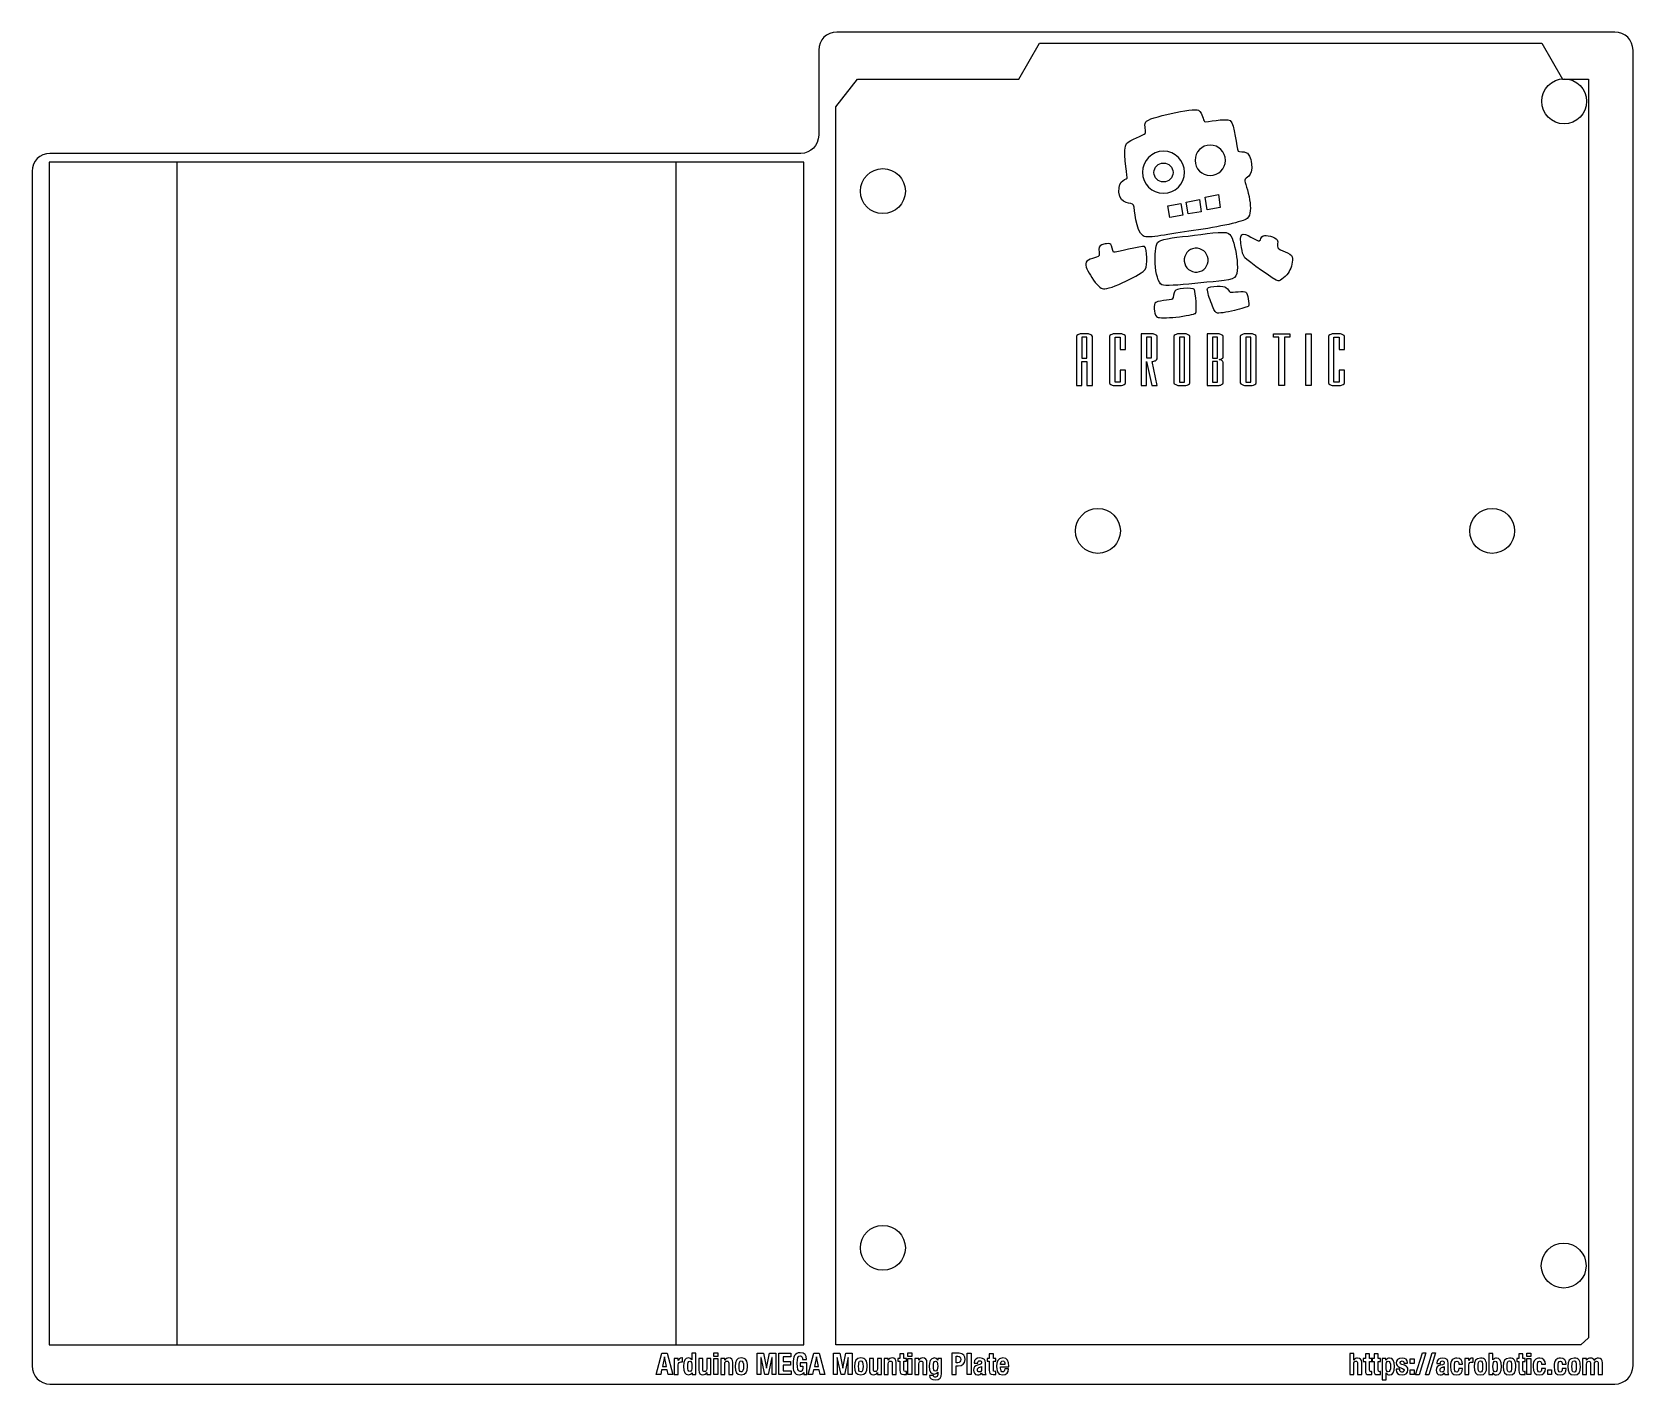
# Model space of a CAD drawing. Extents: x -11 to 104, y -30 to 67.
import ezdxf

# ---------------------------------------------------------------- set-up
doc = ezdxf.new("R2010")
doc.units = 0
doc.layers.add('LAYER_1', color=7, linetype='CONTINUOUS')

# ---------------------------------------------------------------- blocks, each defined once
blk = doc.blocks.new('BLOCK_2')
at = {"layer": 'LAYER_1', "color": 7}
for points in [[(88.68, -27.43), (88.92, -27.43), (88.44, -29), (88.2, -29), (88.68, -27.43)], [(89.38, -27.43), (89.62, -27.43), (89.14, -29), (88.9, -29), (89.38, -27.43)], [(87.81, -27.86), (88.09, -27.86), (88.09, -28.19), (87.81, -28.19), (87.81, -27.86)], [(96.14, -27.44), (96.43, -27.44), (96.43, -27.69), (96.14, -27.69), (96.14, -27.44)], [(96.14, -27.83), (96.43, -27.83), (96.43, -28.97), (96.14, -28.97), (96.14, -27.83)], [(87.81, -28.64), (88.09, -28.64), (88.09, -28.97), (87.81, -28.97), (87.81, -28.64)], [(97.91, -28.64), (97.91, -28.97), (97.63, -28.97), (97.63, -28.64), (97.91, -28.64)]]:
    blk.add_lwpolyline(points, dxfattribs=at)
for points, knots in [([(83.49, -27.46), (83.49, -27.46), (83.78, -27.46), (83.78, -27.46), (83.78, -27.46), (83.78, -27.94), (83.78, -27.94), (83.78, -27.94), (83.78, -27.94), (83.78, -27.94), (83.84, -27.84), (83.94, -27.8), (84.06, -27.8), (84.24, -27.8), (84.35, -27.9), (84.35, -28.12), (84.35, -28.12), (84.35, -28.97), (84.35, -28.97), (84.35, -28.97), (84.06, -28.97), (84.06, -28.97), (84.06, -28.97), (84.06, -28.18), (84.06, -28.18), (84.06, -28.06), (84.02, -28.02), (83.93, -28.02), (83.83, -28.02), (83.78, -28.09), (83.78, -28.21), (83.78, -28.21), (83.78, -28.97), (83.78, -28.97), (83.78, -28.97), (83.49, -28.97), (83.49, -28.97), (83.49, -28.97), (83.49, -27.46), (83.49, -27.46)], [0, 0, 0, 0, 1, 1, 1, 2, 2, 2, 3, 3, 3, 4, 4, 4, 5, 5, 5, 6, 6, 6, 7, 7, 7, 8, 8, 8, 9, 9, 9, 10, 10, 10, 11, 11, 11, 12, 12, 12, 13, 13, 13, 13]), ([(84.61, -27.5), (84.61, -27.5), (84.9, -27.5), (84.9, -27.5), (84.9, -27.5), (84.9, -27.83), (84.9, -27.83), (84.9, -27.83), (85.07, -27.83), (85.07, -27.83), (85.07, -27.83), (85.07, -28.03), (85.07, -28.03), (85.07, -28.03), (84.9, -28.03), (84.9, -28.03), (84.9, -28.03), (84.9, -28.64), (84.9, -28.64), (84.9, -28.73), (84.92, -28.77), (85, -28.77), (85.03, -28.77), (85.05, -28.76), (85.07, -28.76), (85.07, -28.76), (85.07, -28.97), (85.07, -28.97), (85, -28.97), (84.95, -28.98), (84.88, -28.98), (84.65, -28.98), (84.61, -28.91), (84.61, -28.68), (84.61, -28.68), (84.61, -28.03), (84.61, -28.03), (84.61, -28.03), (84.46, -28.03), (84.46, -28.03), (84.46, -28.03), (84.46, -27.83), (84.46, -27.83), (84.46, -27.83), (84.61, -27.83), (84.61, -27.83), (84.61, -27.83), (84.61, -27.5), (84.61, -27.5)], [0, 0, 0, 0, 1, 1, 1, 2, 2, 2, 3, 3, 3, 4, 4, 4, 5, 5, 5, 6, 6, 6, 7, 7, 7, 8, 8, 8, 9, 9, 9, 10, 10, 10, 11, 11, 11, 12, 12, 12, 13, 13, 13, 14, 14, 14, 15, 15, 15, 16, 16, 16, 16]), ([(85.23, -27.5), (85.23, -27.5), (85.53, -27.5), (85.53, -27.5), (85.53, -27.5), (85.53, -27.83), (85.53, -27.83), (85.53, -27.83), (85.7, -27.83), (85.7, -27.83), (85.7, -27.83), (85.7, -28.03), (85.7, -28.03), (85.7, -28.03), (85.53, -28.03), (85.53, -28.03), (85.53, -28.03), (85.53, -28.64), (85.53, -28.64), (85.53, -28.73), (85.55, -28.77), (85.63, -28.77), (85.65, -28.77), (85.68, -28.76), (85.7, -28.76), (85.7, -28.76), (85.7, -28.97), (85.7, -28.97), (85.63, -28.97), (85.57, -28.98), (85.51, -28.98), (85.28, -28.98), (85.23, -28.91), (85.23, -28.68), (85.23, -28.68), (85.23, -28.03), (85.23, -28.03), (85.23, -28.03), (85.09, -28.03), (85.09, -28.03), (85.09, -28.03), (85.09, -27.83), (85.09, -27.83), (85.09, -27.83), (85.23, -27.83), (85.23, -27.83), (85.23, -27.83), (85.23, -27.5), (85.23, -27.5)], [0, 0, 0, 0, 1, 1, 1, 2, 2, 2, 3, 3, 3, 4, 4, 4, 5, 5, 5, 6, 6, 6, 7, 7, 7, 8, 8, 8, 9, 9, 9, 10, 10, 10, 11, 11, 11, 12, 12, 12, 13, 13, 13, 14, 14, 14, 15, 15, 15, 16, 16, 16, 16]), ([(85.8, -27.83), (85.8, -27.83), (86.08, -27.83), (86.08, -27.83), (86.08, -27.83), (86.08, -27.95), (86.08, -27.95), (86.08, -27.95), (86.08, -27.95), (86.08, -27.95), (86.15, -27.84), (86.22, -27.8), (86.34, -27.8), (86.58, -27.8), (86.69, -27.97), (86.69, -28.4), (86.69, -28.82), (86.58, -29), (86.34, -29), (86.23, -29), (86.16, -28.95), (86.09, -28.86), (86.09, -28.86), (86.09, -28.86), (86.09, -28.86), (86.09, -28.86), (86.09, -29.34), (86.09, -29.34), (86.09, -29.34), (85.8, -29.34), (85.8, -29.34), (85.8, -29.34), (85.8, -27.83), (85.8, -27.83)], [0, 0, 0, 0, 1, 1, 1, 2, 2, 2, 3, 3, 3, 4, 4, 4, 5, 5, 5, 6, 6, 6, 7, 7, 7, 8, 8, 8, 9, 9, 9, 10, 10, 10, 11, 11, 11, 11]), ([(86.24, -28.77), (86.37, -28.77), (86.4, -28.64), (86.4, -28.4), (86.4, -28.15), (86.37, -28.02), (86.24, -28.02), (86.12, -28.02), (86.09, -28.15), (86.09, -28.4), (86.09, -28.64), (86.12, -28.77), (86.24, -28.77)], [0, 0, 0, 0, 1, 1, 1, 2, 2, 2, 3, 3, 3, 4, 4, 4, 4]), ([(87.07, -28.59), (87.07, -28.59), (87.07, -28.63), (87.07, -28.63), (87.07, -28.73), (87.12, -28.8), (87.22, -28.8), (87.31, -28.8), (87.37, -28.75), (87.37, -28.66), (87.37, -28.59), (87.32, -28.56), (87.26, -28.53), (87.26, -28.53), (87.06, -28.46), (87.06, -28.46), (86.9, -28.4), (86.82, -28.3), (86.82, -28.14), (86.82, -27.95), (86.94, -27.8), (87.23, -27.8), (87.5, -27.8), (87.62, -27.92), (87.62, -28.12), (87.62, -28.12), (87.62, -28.17), (87.62, -28.17), (87.62, -28.17), (87.36, -28.17), (87.36, -28.17), (87.36, -28.05), (87.33, -28), (87.23, -28), (87.16, -28), (87.1, -28.04), (87.1, -28.12), (87.1, -28.18), (87.12, -28.22), (87.22, -28.25), (87.22, -28.25), (87.4, -28.31), (87.4, -28.31), (87.58, -28.37), (87.65, -28.47), (87.65, -28.64), (87.65, -28.88), (87.47, -29), (87.23, -29), (86.9, -29), (86.81, -28.85), (86.81, -28.63), (86.81, -28.63), (86.81, -28.59), (86.81, -28.59), (86.81, -28.59), (87.07, -28.59), (87.07, -28.59)], [0, 0, 0, 0, 1, 1, 1, 2, 2, 2, 3, 3, 3, 4, 4, 4, 5, 5, 5, 6, 6, 6, 7, 7, 7, 8, 8, 8, 9, 9, 9, 10, 10, 10, 11, 11, 11, 12, 12, 12, 13, 13, 13, 14, 14, 14, 15, 15, 15, 16, 16, 16, 17, 17, 17, 18, 18, 18, 19, 19, 19, 19]), ([(89.71, -28.18), (89.71, -28.18), (89.71, -28.15), (89.71, -28.15), (89.71, -27.89), (89.89, -27.8), (90.11, -27.8), (90.45, -27.8), (90.52, -27.94), (90.52, -28.15), (90.52, -28.15), (90.52, -28.75), (90.52, -28.75), (90.52, -28.85), (90.53, -28.9), (90.56, -28.97), (90.56, -28.97), (90.28, -28.97), (90.28, -28.97), (90.26, -28.93), (90.25, -28.89), (90.24, -28.85), (90.24, -28.85), (90.24, -28.85), (90.24, -28.85), (90.17, -28.97), (90.09, -29), (89.95, -29), (89.74, -29), (89.67, -28.82), (89.67, -28.67), (89.67, -28.45), (89.76, -28.37), (89.96, -28.31), (89.96, -28.31), (90.12, -28.27), (90.12, -28.27), (90.21, -28.25), (90.24, -28.21), (90.24, -28.14), (90.24, -28.05), (90.2, -28), (90.11, -28), (90.01, -28), (89.97, -28.05), (89.97, -28.15), (89.97, -28.15), (89.97, -28.18), (89.97, -28.18), (89.97, -28.18), (89.71, -28.18), (89.71, -28.18)], [0, 0, 0, 0, 1, 1, 1, 2, 2, 2, 3, 3, 3, 4, 4, 4, 5, 5, 5, 6, 6, 6, 7, 7, 7, 8, 8, 8, 9, 9, 9, 10, 10, 10, 11, 11, 11, 12, 12, 12, 13, 13, 13, 14, 14, 14, 15, 15, 15, 16, 16, 16, 17, 17, 17, 17]), ([(90.24, -28.4), (90.2, -28.43), (90.15, -28.45), (90.12, -28.45), (90, -28.48), (89.95, -28.54), (89.95, -28.64), (89.95, -28.72), (89.98, -28.8), (90.06, -28.8), (90.14, -28.8), (90.24, -28.75), (90.24, -28.62), (90.24, -28.62), (90.24, -28.4), (90.24, -28.4)], [0, 0, 0, 0, 1, 1, 1, 2, 2, 2, 3, 3, 3, 4, 4, 4, 5, 5, 5, 5]), ([(91.28, -28.24), (91.28, -28.13), (91.25, -28.01), (91.14, -28.01), (91, -28.01), (90.98, -28.14), (90.98, -28.4), (90.98, -28.68), (91, -28.8), (91.13, -28.8), (91.23, -28.8), (91.28, -28.72), (91.28, -28.53), (91.28, -28.53), (91.55, -28.53), (91.55, -28.53), (91.55, -28.83), (91.43, -29), (91.12, -29), (90.83, -29), (90.69, -28.85), (90.69, -28.4), (90.69, -27.93), (90.88, -27.8), (91.15, -27.8), (91.42, -27.8), (91.55, -27.97), (91.55, -28.24), (91.55, -28.24), (91.28, -28.24), (91.28, -28.24)], [0, 0, 0, 0, 1, 1, 1, 2, 2, 2, 3, 3, 3, 4, 4, 4, 5, 5, 5, 6, 6, 6, 7, 7, 7, 8, 8, 8, 9, 9, 9, 10, 10, 10, 10]), ([(91.71, -27.83), (91.71, -27.83), (91.99, -27.83), (91.99, -27.83), (91.99, -27.83), (91.99, -27.98), (91.99, -27.98), (91.99, -27.98), (91.99, -27.98), (91.99, -27.98), (92.05, -27.87), (92.13, -27.8), (92.25, -27.8), (92.27, -27.8), (92.29, -27.8), (92.31, -27.8), (92.31, -27.8), (92.31, -28.08), (92.31, -28.08), (92.27, -28.08), (92.25, -28.08), (92.22, -28.08), (92.11, -28.08), (92, -28.13), (92, -28.28), (92, -28.28), (92, -28.97), (92, -28.97), (92, -28.97), (91.71, -28.97), (91.71, -28.97), (91.71, -28.97), (91.71, -27.83), (91.71, -27.83)], [0, 0, 0, 0, 1, 1, 1, 2, 2, 2, 3, 3, 3, 4, 4, 4, 5, 5, 5, 6, 6, 6, 7, 7, 7, 8, 8, 8, 9, 9, 9, 10, 10, 10, 11, 11, 11, 11]), ([(92.82, -27.8), (93.17, -27.79), (93.27, -28), (93.27, -28.4), (93.27, -28.79), (93.16, -29), (92.82, -29), (92.47, -29), (92.37, -28.79), (92.37, -28.4), (92.37, -28.01), (92.49, -27.8), (92.82, -27.8)], [0, 0, 0, 0, 1, 1, 1, 2, 2, 2, 3, 3, 3, 4, 4, 4, 4]), ([(92.82, -28.8), (92.94, -28.8), (92.98, -28.68), (92.98, -28.4), (92.98, -28.11), (92.94, -28), (92.82, -28), (92.68, -28), (92.67, -28.16), (92.67, -28.4), (92.67, -28.63), (92.68, -28.8), (92.82, -28.8)], [0, 0, 0, 0, 1, 1, 1, 2, 2, 2, 3, 3, 3, 4, 4, 4, 4]), ([(93.43, -27.46), (93.43, -27.46), (93.72, -27.46), (93.72, -27.46), (93.72, -27.46), (93.72, -27.93), (93.72, -27.93), (93.72, -27.93), (93.72, -27.93), (93.72, -27.93), (93.79, -27.84), (93.86, -27.8), (93.97, -27.8), (94.21, -27.8), (94.32, -27.97), (94.32, -28.4), (94.32, -28.82), (94.21, -29), (93.97, -29), (93.85, -29), (93.78, -28.95), (93.71, -28.85), (93.71, -28.85), (93.71, -28.85), (93.71, -28.85), (93.71, -28.85), (93.71, -28.97), (93.71, -28.97), (93.71, -28.97), (93.43, -28.97), (93.43, -28.97), (93.43, -28.97), (93.43, -27.46), (93.43, -27.46)], [0, 0, 0, 0, 1, 1, 1, 2, 2, 2, 3, 3, 3, 4, 4, 4, 5, 5, 5, 6, 6, 6, 7, 7, 7, 8, 8, 8, 9, 9, 9, 10, 10, 10, 11, 11, 11, 11]), ([(93.87, -28.77), (94, -28.77), (94.03, -28.64), (94.03, -28.4), (94.03, -28.15), (94, -28.02), (93.87, -28.02), (93.75, -28.02), (93.72, -28.15), (93.72, -28.4), (93.72, -28.64), (93.75, -28.77), (93.87, -28.77)], [0, 0, 0, 0, 1, 1, 1, 2, 2, 2, 3, 3, 3, 4, 4, 4, 4]), ([(94.9, -27.8), (95.25, -27.79), (95.35, -28), (95.35, -28.4), (95.35, -28.79), (95.23, -29), (94.9, -29), (94.55, -29), (94.45, -28.79), (94.45, -28.4), (94.45, -28.01), (94.57, -27.8), (94.9, -27.8)], [0, 0, 0, 0, 1, 1, 1, 2, 2, 2, 3, 3, 3, 4, 4, 4, 4]), ([(94.9, -28.8), (95.02, -28.8), (95.05, -28.68), (95.05, -28.4), (95.05, -28.11), (95.02, -28), (94.9, -28), (94.75, -28), (94.74, -28.16), (94.74, -28.4), (94.74, -28.63), (94.75, -28.8), (94.9, -28.8)], [0, 0, 0, 0, 1, 1, 1, 2, 2, 2, 3, 3, 3, 4, 4, 4, 4]), ([(95.57, -27.5), (95.57, -27.5), (95.86, -27.5), (95.86, -27.5), (95.86, -27.5), (95.86, -27.83), (95.86, -27.83), (95.86, -27.83), (96.03, -27.83), (96.03, -27.83), (96.03, -27.83), (96.03, -28.03), (96.03, -28.03), (96.03, -28.03), (95.86, -28.03), (95.86, -28.03), (95.86, -28.03), (95.86, -28.64), (95.86, -28.64), (95.86, -28.73), (95.88, -28.77), (95.96, -28.77), (95.99, -28.77), (96.01, -28.76), (96.03, -28.76), (96.03, -28.76), (96.03, -28.97), (96.03, -28.97), (95.96, -28.97), (95.9, -28.98), (95.84, -28.98), (95.61, -28.98), (95.57, -28.91), (95.57, -28.68), (95.57, -28.68), (95.57, -28.03), (95.57, -28.03), (95.57, -28.03), (95.42, -28.03), (95.42, -28.03), (95.42, -28.03), (95.42, -27.83), (95.42, -27.83), (95.42, -27.83), (95.57, -27.83), (95.57, -27.83), (95.57, -27.83), (95.57, -27.5), (95.57, -27.5)], [0, 0, 0, 0, 1, 1, 1, 2, 2, 2, 3, 3, 3, 4, 4, 4, 5, 5, 5, 6, 6, 6, 7, 7, 7, 8, 8, 8, 9, 9, 9, 10, 10, 10, 11, 11, 11, 12, 12, 12, 13, 13, 13, 14, 14, 14, 15, 15, 15, 16, 16, 16, 16]), ([(97.19, -28.24), (97.19, -28.13), (97.16, -28.01), (97.05, -28.01), (96.91, -28.01), (96.89, -28.14), (96.89, -28.4), (96.89, -28.68), (96.91, -28.8), (97.04, -28.8), (97.14, -28.8), (97.19, -28.72), (97.19, -28.53), (97.19, -28.53), (97.46, -28.53), (97.46, -28.53), (97.46, -28.83), (97.34, -29), (97.03, -29), (96.74, -29), (96.59, -28.85), (96.59, -28.4), (96.59, -27.93), (96.79, -27.8), (97.06, -27.8), (97.33, -27.8), (97.46, -27.97), (97.46, -28.24), (97.46, -28.24), (97.19, -28.24), (97.19, -28.24)], [0, 0, 0, 0, 1, 1, 1, 2, 2, 2, 3, 3, 3, 4, 4, 4, 5, 5, 5, 6, 6, 6, 7, 7, 7, 8, 8, 8, 9, 9, 9, 10, 10, 10, 10]), ([(98.67, -28.24), (98.67, -28.13), (98.65, -28.01), (98.54, -28.01), (98.4, -28.01), (98.38, -28.14), (98.38, -28.4), (98.38, -28.68), (98.4, -28.8), (98.53, -28.8), (98.63, -28.8), (98.67, -28.72), (98.67, -28.53), (98.67, -28.53), (98.95, -28.53), (98.95, -28.53), (98.95, -28.83), (98.83, -29), (98.52, -29), (98.23, -29), (98.08, -28.85), (98.08, -28.4), (98.08, -27.93), (98.27, -27.8), (98.54, -27.8), (98.81, -27.8), (98.95, -27.97), (98.95, -28.24), (98.95, -28.24), (98.67, -28.24), (98.67, -28.24)], [0, 0, 0, 0, 1, 1, 1, 2, 2, 2, 3, 3, 3, 4, 4, 4, 5, 5, 5, 6, 6, 6, 7, 7, 7, 8, 8, 8, 9, 9, 9, 10, 10, 10, 10]), ([(99.52, -27.8), (99.86, -27.79), (99.96, -28), (99.96, -28.4), (99.96, -28.79), (99.85, -29), (99.52, -29), (99.17, -29), (99.07, -28.79), (99.07, -28.4), (99.07, -28.01), (99.18, -27.8), (99.52, -27.8)], [0, 0, 0, 0, 1, 1, 1, 2, 2, 2, 3, 3, 3, 4, 4, 4, 4]), ([(99.52, -28.8), (99.63, -28.8), (99.67, -28.68), (99.67, -28.4), (99.67, -28.11), (99.63, -28), (99.52, -28), (99.37, -28), (99.36, -28.16), (99.36, -28.4), (99.36, -28.63), (99.37, -28.8), (99.52, -28.8)], [0, 0, 0, 0, 1, 1, 1, 2, 2, 2, 3, 3, 3, 4, 4, 4, 4]), ([(100.12, -27.83), (100.12, -27.83), (100.4, -27.83), (100.4, -27.83), (100.4, -27.83), (100.4, -27.94), (100.4, -27.94), (100.4, -27.94), (100.4, -27.94), (100.4, -27.94), (100.48, -27.84), (100.57, -27.8), (100.69, -27.8), (100.83, -27.8), (100.92, -27.86), (100.95, -27.98), (100.95, -27.98), (100.96, -27.98), (100.96, -27.98), (101, -27.86), (101.11, -27.8), (101.25, -27.8), (101.44, -27.8), (101.53, -27.92), (101.53, -28.14), (101.53, -28.14), (101.53, -28.97), (101.53, -28.97), (101.53, -28.97), (101.24, -28.97), (101.24, -28.97), (101.24, -28.97), (101.24, -28.17), (101.24, -28.17), (101.24, -28.08), (101.21, -28.02), (101.12, -28.02), (101.03, -28.02), (100.97, -28.08), (100.97, -28.22), (100.97, -28.22), (100.97, -28.97), (100.97, -28.97), (100.97, -28.97), (100.68, -28.97), (100.68, -28.97), (100.68, -28.97), (100.68, -28.17), (100.68, -28.17), (100.68, -28.08), (100.65, -28.02), (100.57, -28.02), (100.47, -28.02), (100.41, -28.08), (100.41, -28.22), (100.41, -28.22), (100.41, -28.97), (100.41, -28.97), (100.41, -28.97), (100.12, -28.97), (100.12, -28.97), (100.12, -28.97), (100.12, -27.83), (100.12, -27.83)], [0, 0, 0, 0, 1, 1, 1, 2, 2, 2, 3, 3, 3, 4, 4, 4, 5, 5, 5, 6, 6, 6, 7, 7, 7, 8, 8, 8, 9, 9, 9, 10, 10, 10, 11, 11, 11, 12, 12, 12, 13, 13, 13, 14, 14, 14, 15, 15, 15, 16, 16, 16, 17, 17, 17, 18, 18, 18, 19, 19, 19, 20, 20, 20, 21, 21, 21, 21])]:
    blk.add_open_spline(points, degree=3, knots=knots, dxfattribs=at)
blk = doc.blocks.new('BLOCK_4')
at = {"layer": 'LAYER_1', "color": 7}
for points in [[(71.97, 53.89), (71.82, 54.72), (72.76, 54.91), (72.88, 54.04), (71.97, 53.89)], [(73.32, 54.17), (73.18, 55.08), (74.12, 55.27), (74.25, 54.34), (73.32, 54.17)], [(70.66, 53.63), (70.51, 54.47), (71.44, 54.64), (71.58, 53.79), (70.66, 53.63)]]:
    blk.add_lwpolyline(points, dxfattribs=at)
for points, knots in [([(76, 56.3), (76.04, 56.5), (76.6, 56.5), (76.48, 57.46), (76.43, 57.95), (76.3, 58.15), (76.12, 58.26), (75.93, 58.38), (75.61, 58.29), (75.54, 58.37), (75.41, 58.53), (75.29, 60.34), (74.95, 60.55), (74.62, 60.76), (73.23, 60.4), (73.13, 60.48), (73.03, 60.57), (73, 61.09), (72.7, 61.29), (72.4, 61.49), (69.07, 60.76), (68.93, 60.46), (68.79, 60.16), (68.98, 59.79), (68.88, 59.64), (68.79, 59.5), (67.81, 59.19), (67.55, 58.91), (67.29, 58.63), (67.57, 56.71), (67.61, 56.51), (67.65, 56.3), (66.95, 56.41), (67.02, 55.45), (67.1, 54.46), (67.94, 54.78), (68.06, 54.52), (68.18, 54.26), (68.17, 52.69), (68.75, 52.32), (69.1, 52.1), (70.57, 52.46), (72.34, 52.7), (74.22, 52.97), (75.88, 53.32), (76.18, 53.57), (76.45, 53.8), (76.43, 54.33), (76.35, 54.9), (76.26, 55.55), (75.97, 56.2), (76, 56.3)], [0, 0, 0, 0, 1, 1, 1, 2, 2, 2, 3, 3, 3, 4, 4, 4, 5, 5, 5, 6, 6, 6, 7, 7, 7, 8, 8, 8, 9, 9, 9, 10, 10, 10, 11, 11, 11, 12, 12, 12, 13, 13, 13, 14, 14, 14, 15, 15, 15, 16, 16, 16, 17, 17, 17, 17]), ([(70.2, 55.36), (69.37, 55.36), (68.69, 56.03), (68.69, 56.86), (68.69, 57.69), (69.37, 58.37), (70.2, 58.37), (71.03, 58.37), (71.7, 57.69), (71.7, 56.86), (71.7, 56.03), (71.03, 55.36), (70.2, 55.36)], [0, 0, 0, 0, 1, 1, 1, 2, 2, 2, 3, 3, 3, 4, 4, 4, 4]), ([(73.53, 56.63), (72.93, 56.63), (72.45, 57.11), (72.45, 57.71), (72.45, 58.31), (72.93, 58.8), (73.53, 58.8), (74.13, 58.8), (74.62, 58.31), (74.62, 57.71), (74.62, 57.11), (74.13, 56.63), (73.53, 56.63)], [0, 0, 0, 0, 1, 1, 1, 2, 2, 2, 3, 3, 3, 4, 4, 4, 4]), ([(70.2, 57.52), (69.83, 57.52), (69.52, 57.22), (69.52, 56.85), (69.52, 56.47), (69.83, 56.17), (70.2, 56.17), (70.58, 56.17), (70.88, 56.47), (70.88, 56.85), (70.88, 57.22), (70.58, 57.52), (70.2, 57.52)], [0, 0, 0, 0, 1, 1, 1, 2, 2, 2, 3, 3, 3, 4, 4, 4, 4])]:
    blk.add_open_spline(points, degree=3, knots=knots, dxfattribs=at)
blk = doc.blocks.new('BLOCK_5')
at = {"layer": 'LAYER_1', "color": 7}
for points in [[(64.73, 43.6), (64.73, 45.08), (64.37, 45.08), (64.37, 43.6), (64.73, 43.6)], [(69.35, 43.61), (69.35, 45.08), (68.99, 45.08), (68.99, 43.61), (69.35, 43.61)], [(71.69, 41.88), (71.69, 45.08), (71.33, 45.08), (71.33, 41.88), (71.69, 41.88)], [(74.06, 43.6), (74.06, 45.08), (73.7, 45.08), (73.7, 43.6), (74.06, 43.6)], [(76.43, 41.88), (76.43, 45.08), (76.07, 45.08), (76.07, 41.88), (76.43, 41.88)], [(79.21, 45.08), (78.83, 45.08), (78.83, 41.64), (78.44, 41.64), (78.44, 45.08), (78.05, 45.08), (78.05, 45.32), (79.21, 45.32), (79.21, 45.08)], [(80.75, 41.64), (80.36, 41.64), (80.36, 45.32), (80.75, 45.32), (80.75, 41.64)], [(74.06, 41.88), (74.06, 43.36), (73.7, 43.36), (73.7, 41.88), (74.06, 41.88)]]:
    blk.add_lwpolyline(points, dxfattribs=at)
for points, knots in [([(65.12, 41.64), (65.12, 41.64), (64.73, 41.64), (64.73, 41.64), (64.73, 41.64), (64.73, 43.36), (64.73, 43.36), (64.73, 43.36), (64.37, 43.36), (64.37, 43.36), (64.37, 43.36), (64.37, 41.64), (64.37, 41.64), (64.37, 41.64), (63.98, 41.64), (63.98, 41.64), (63.98, 41.64), (63.98, 45.14), (63.98, 45.14), (63.98, 45.18), (64.01, 45.22), (64.08, 45.26), (64.15, 45.3), (64.23, 45.32), (64.3, 45.32), (64.3, 45.32), (64.8, 45.32), (64.8, 45.32), (64.86, 45.32), (64.93, 45.3), (65.01, 45.26), (65.08, 45.22), (65.12, 45.18), (65.12, 45.14), (65.12, 45.14), (65.12, 41.64), (65.12, 41.64)], [0, 0, 0, 0, 1, 1, 1, 2, 2, 2, 3, 3, 3, 4, 4, 4, 5, 5, 5, 6, 6, 6, 7, 7, 7, 8, 8, 8, 9, 9, 9, 10, 10, 10, 11, 11, 11, 12, 12, 12, 12]), ([(67.49, 41.82), (67.49, 41.79), (67.46, 41.75), (67.39, 41.7), (67.31, 41.66), (67.25, 41.64), (67.2, 41.64), (67.2, 41.64), (66.64, 41.64), (66.64, 41.64), (66.63, 41.64), (66.62, 41.65), (66.6, 41.65), (66.56, 41.65), (66.51, 41.67), (66.45, 41.71), (66.38, 41.75), (66.35, 41.79), (66.35, 41.82), (66.35, 41.82), (66.35, 45.14), (66.35, 45.14), (66.35, 45.18), (66.38, 45.22), (66.45, 45.26), (66.52, 45.3), (66.6, 45.32), (66.67, 45.32), (66.67, 45.32), (67.17, 45.32), (67.17, 45.32), (67.23, 45.32), (67.3, 45.3), (67.38, 45.26), (67.45, 45.22), (67.49, 45.18), (67.49, 45.14), (67.49, 45.14), (67.49, 44.22), (67.49, 44.22), (67.49, 44.22), (67.1, 44.22), (67.1, 44.22), (67.1, 44.22), (67.1, 45.08), (67.1, 45.08), (67.1, 45.08), (66.74, 45.08), (66.74, 45.08), (66.74, 45.08), (66.74, 41.88), (66.74, 41.88), (66.74, 41.88), (67.1, 41.88), (67.1, 41.88), (67.1, 41.88), (67.1, 42.74), (67.1, 42.74), (67.1, 42.74), (67.49, 42.74), (67.49, 42.74), (67.49, 42.74), (67.49, 41.82), (67.49, 41.82)], [0, 0, 0, 0, 1, 1, 1, 2, 2, 2, 3, 3, 3, 4, 4, 4, 5, 5, 5, 6, 6, 6, 7, 7, 7, 8, 8, 8, 9, 9, 9, 10, 10, 10, 11, 11, 11, 12, 12, 12, 13, 13, 13, 14, 14, 14, 15, 15, 15, 16, 16, 16, 17, 17, 17, 18, 18, 18, 19, 19, 19, 20, 20, 20, 21, 21, 21, 21]), ([(69.74, 43.54), (69.74, 43.49), (69.7, 43.45), (69.62, 43.41), (69.53, 43.38), (69.46, 43.36), (69.4, 43.36), (69.4, 43.36), (69.74, 41.64), (69.74, 41.64), (69.74, 41.64), (69.37, 41.64), (69.37, 41.64), (69.37, 41.64), (68.98, 43.36), (68.98, 43.36), (68.98, 43.36), (68.99, 41.64), (68.99, 41.64), (68.99, 41.64), (68.6, 41.64), (68.6, 41.64), (68.6, 41.64), (68.6, 45.32), (68.6, 45.32), (68.6, 45.32), (69.42, 45.32), (69.42, 45.32), (69.48, 45.32), (69.55, 45.3), (69.63, 45.26), (69.7, 45.22), (69.74, 45.18), (69.74, 45.14), (69.74, 45.14), (69.74, 43.54), (69.74, 43.54)], [0, 0, 0, 0, 1, 1, 1, 2, 2, 2, 3, 3, 3, 4, 4, 4, 5, 5, 5, 6, 6, 6, 7, 7, 7, 8, 8, 8, 9, 9, 9, 10, 10, 10, 11, 11, 11, 12, 12, 12, 12]), ([(72.08, 41.82), (72.08, 41.79), (72.05, 41.75), (71.98, 41.7), (71.91, 41.66), (71.84, 41.64), (71.79, 41.64), (71.79, 41.64), (71.23, 41.64), (71.23, 41.64), (71.21, 41.64), (71.15, 41.66), (71.07, 41.71), (70.98, 41.75), (70.94, 41.79), (70.94, 41.82), (70.94, 41.82), (70.94, 45.14), (70.94, 45.14), (70.94, 45.18), (70.97, 45.22), (71.04, 45.26), (71.12, 45.3), (71.19, 45.32), (71.26, 45.32), (71.26, 45.32), (71.76, 45.32), (71.76, 45.32), (71.82, 45.32), (71.89, 45.3), (71.97, 45.26), (72.05, 45.22), (72.08, 45.18), (72.08, 45.14), (72.08, 45.14), (72.08, 41.82), (72.08, 41.82)], [0, 0, 0, 0, 1, 1, 1, 2, 2, 2, 3, 3, 3, 4, 4, 4, 5, 5, 5, 6, 6, 6, 7, 7, 7, 8, 8, 8, 9, 9, 9, 10, 10, 10, 11, 11, 11, 12, 12, 12, 12]), ([(74.45, 41.82), (74.45, 41.78), (74.42, 41.74), (74.34, 41.7), (74.26, 41.66), (74.19, 41.64), (74.13, 41.64), (74.13, 41.64), (73.31, 41.64), (73.31, 41.64), (73.31, 41.64), (73.31, 45.32), (73.31, 45.32), (73.31, 45.32), (74.13, 45.32), (74.13, 45.32), (74.19, 45.32), (74.26, 45.3), (74.34, 45.26), (74.42, 45.22), (74.45, 45.18), (74.45, 45.14), (74.45, 45.14), (74.45, 43.66), (74.45, 43.66), (74.45, 43.62), (74.42, 43.58), (74.34, 43.54), (74.26, 43.5), (74.21, 43.48), (74.17, 43.49), (74.21, 43.47), (74.26, 43.46), (74.33, 43.44), (74.34, 43.43), (74.37, 43.41), (74.4, 43.37), (74.44, 43.33), (74.45, 43.31), (74.45, 43.3), (74.45, 43.3), (74.45, 41.82), (74.45, 41.82)], [0, 0, 0, 0, 1, 1, 1, 2, 2, 2, 3, 3, 3, 4, 4, 4, 5, 5, 5, 6, 6, 6, 7, 7, 7, 8, 8, 8, 9, 9, 9, 10, 10, 10, 11, 11, 11, 12, 12, 12, 13, 13, 13, 14, 14, 14, 14]), ([(76.82, 41.82), (76.82, 41.79), (76.79, 41.75), (76.72, 41.7), (76.65, 41.66), (76.58, 41.64), (76.53, 41.64), (76.53, 41.64), (75.97, 41.64), (75.97, 41.64), (75.95, 41.64), (75.89, 41.66), (75.81, 41.71), (75.72, 41.75), (75.68, 41.79), (75.68, 41.82), (75.68, 41.82), (75.68, 45.14), (75.68, 45.14), (75.68, 45.18), (75.71, 45.22), (75.78, 45.26), (75.86, 45.3), (75.93, 45.32), (76, 45.32), (76, 45.32), (76.5, 45.32), (76.5, 45.32), (76.56, 45.32), (76.63, 45.3), (76.71, 45.26), (76.79, 45.22), (76.82, 45.18), (76.82, 45.14), (76.82, 45.14), (76.82, 41.82), (76.82, 41.82)], [0, 0, 0, 0, 1, 1, 1, 2, 2, 2, 3, 3, 3, 4, 4, 4, 5, 5, 5, 6, 6, 6, 7, 7, 7, 8, 8, 8, 9, 9, 9, 10, 10, 10, 11, 11, 11, 12, 12, 12, 12]), ([(83.12, 41.82), (83.12, 41.79), (83.09, 41.75), (83.02, 41.7), (82.94, 41.66), (82.88, 41.64), (82.83, 41.64), (82.83, 41.64), (82.27, 41.64), (82.27, 41.64), (82.26, 41.64), (82.25, 41.65), (82.23, 41.65), (82.19, 41.65), (82.14, 41.67), (82.08, 41.71), (82.01, 41.75), (81.98, 41.79), (81.98, 41.82), (81.98, 41.82), (81.98, 45.14), (81.98, 45.14), (81.98, 45.18), (82.01, 45.22), (82.08, 45.26), (82.15, 45.3), (82.23, 45.32), (82.3, 45.32), (82.3, 45.32), (82.8, 45.32), (82.8, 45.32), (82.86, 45.32), (82.93, 45.3), (83.01, 45.26), (83.08, 45.22), (83.12, 45.18), (83.12, 45.14), (83.12, 45.14), (83.12, 44.22), (83.12, 44.22), (83.12, 44.22), (82.73, 44.22), (82.73, 44.22), (82.73, 44.22), (82.73, 45.08), (82.73, 45.08), (82.73, 45.08), (82.37, 45.08), (82.37, 45.08), (82.37, 45.08), (82.37, 41.88), (82.37, 41.88), (82.37, 41.88), (82.73, 41.88), (82.73, 41.88), (82.73, 41.88), (82.73, 42.74), (82.73, 42.74), (82.73, 42.74), (83.12, 42.74), (83.12, 42.74), (83.12, 42.74), (83.12, 41.82), (83.12, 41.82)], [0, 0, 0, 0, 1, 1, 1, 2, 2, 2, 3, 3, 3, 4, 4, 4, 5, 5, 5, 6, 6, 6, 7, 7, 7, 8, 8, 8, 9, 9, 9, 10, 10, 10, 11, 11, 11, 12, 12, 12, 13, 13, 13, 14, 14, 14, 15, 15, 15, 16, 16, 16, 17, 17, 17, 18, 18, 18, 19, 19, 19, 20, 20, 20, 21, 21, 21, 21])]:
    blk.add_open_spline(points, degree=3, knots=knots, dxfattribs=at)
blk = doc.blocks.new('BLOCK_3')
at = {"layer": 'LAYER_1', "color": 7}
for points, knots in [([(75.38, 51.07), (75.25, 51.78), (75.1, 52.35), (74.84, 52.5), (74.51, 52.69), (73.16, 52.45), (71.95, 52.31), (70.84, 52.19), (69.9, 52.08), (69.78, 51.85), (69.63, 51.55), (69.57, 50.99), (69.61, 50.34), (69.65, 49.66), (69.81, 48.94), (70.09, 48.82), (70.26, 48.75), (71.27, 48.79), (72.43, 48.92), (73.55, 49.05), (74.95, 49.08), (75.27, 49.35), (75.56, 49.6), (75.48, 50.45), (75.38, 51.07)], [0, 0, 0, 0, 1, 1, 1, 2, 2, 2, 3, 3, 3, 4, 4, 4, 5, 5, 5, 6, 6, 6, 7, 7, 7, 8, 8, 8, 8]), ([(75.78, 52.39), (75.64, 52.25), (75.71, 51.87), (75.77, 51.49), (75.83, 51.14), (75.83, 51.02), (76.01, 50.76), (76.16, 50.54), (78.23, 49.12), (78.38, 49.1), (78.54, 49.08), (79.01, 49.48), (79.17, 49.78), (79.32, 50.07), (79.47, 50.54), (79.39, 50.83), (79.32, 51.11), (78.46, 51.28), (78.36, 51.47), (78.27, 51.65), (78.42, 51.85), (78.31, 52.04), (78.19, 52.25), (77.49, 52.41), (77.31, 52.33), (77.12, 52.24), (77.18, 52.02), (77.04, 51.96), (76.9, 51.91), (75.99, 52.61), (75.78, 52.39)], [0, 0, 0, 0, 1, 1, 1, 2, 2, 2, 3, 3, 3, 4, 4, 4, 5, 5, 5, 6, 6, 6, 7, 7, 7, 8, 8, 8, 9, 9, 9, 10, 10, 10, 10]), ([(68.84, 51.56), (68.96, 51.5), (69, 51.15), (69.01, 50.78), (69.01, 50.41), (69.01, 50.11), (68.9, 49.93), (68.72, 49.61), (66.34, 48.45), (65.91, 48.53), (65.7, 48.56), (65.43, 48.82), (65.08, 49.35), (64.79, 49.79), (64.57, 50.17), (64.67, 50.44), (64.76, 50.68), (65.48, 50.77), (65.6, 50.91), (65.66, 50.98), (65.54, 51.32), (65.6, 51.51), (65.66, 51.69), (65.95, 51.73), (66.03, 51.75), (66.12, 51.76), (66.37, 51.8), (66.45, 51.71), (66.52, 51.63), (66.54, 51.25), (66.64, 51.16), (66.72, 51.09), (68.67, 51.63), (68.84, 51.56)], [0, 0, 0, 0, 1, 1, 1, 2, 2, 2, 3, 3, 3, 4, 4, 4, 5, 5, 5, 6, 6, 6, 7, 7, 7, 8, 8, 8, 9, 9, 9, 10, 10, 10, 11, 11, 11, 11]), ([(72.61, 49.74), (72.14, 49.69), (71.72, 50.04), (71.68, 50.51), (71.64, 50.98), (71.98, 51.39), (72.45, 51.44), (72.92, 51.48), (73.33, 51.13), (73.38, 50.67), (73.42, 50.2), (73.08, 49.78), (72.61, 49.74)], [0, 0, 0, 0, 1, 1, 1, 2, 2, 2, 3, 3, 3, 4, 4, 4, 4]), ([(69.76, 46.51), (69.55, 46.59), (69.46, 47.28), (69.58, 47.51), (69.68, 47.7), (70.71, 47.73), (70.82, 47.81), (70.94, 47.9), (70.91, 48.26), (71.01, 48.38), (71.06, 48.45), (71.28, 48.54), (71.62, 48.56), (72.01, 48.6), (72.35, 48.57), (72.4, 48.49), (72.49, 48.31), (72.62, 46.92), (72.48, 46.79), (72.44, 46.75), (71.77, 46.59), (71.09, 46.52), (70.47, 46.45), (69.85, 46.47), (69.76, 46.51)], [0, 0, 0, 0, 1, 1, 1, 2, 2, 2, 3, 3, 3, 4, 4, 4, 5, 5, 5, 6, 6, 6, 7, 7, 7, 8, 8, 8, 8]), ([(73.33, 48.57), (73.3, 48.46), (73.42, 48.04), (73.58, 47.6), (73.74, 47.17), (73.86, 46.89), (74, 46.82), (74.09, 46.77), (74.7, 46.85), (75.26, 47), (75.76, 47.13), (76.24, 47.25), (76.27, 47.31), (76.35, 47.43), (76.19, 48.21), (76.08, 48.31), (75.98, 48.41), (75.07, 48.26), (74.95, 48.31), (74.86, 48.36), (74.84, 48.5), (74.66, 48.64), (74.58, 48.71), (74.33, 48.74), (74.02, 48.73), (73.7, 48.72), (73.37, 48.69), (73.33, 48.57)], [0, 0, 0, 0, 1, 1, 1, 2, 2, 2, 3, 3, 3, 4, 4, 4, 5, 5, 5, 6, 6, 6, 7, 7, 7, 8, 8, 8, 9, 9, 9, 9])]:
    blk.add_open_spline(points, degree=3, knots=knots, dxfattribs=at)
at = {"layer": 'LAYER_1'}
for name in ['BLOCK_4', 'BLOCK_5']:
    blk.add_blockref(name, (0, 0), dxfattribs=at)
blk = doc.blocks.new('BLOCK_6')
at = {"layer": 'LAYER_1', "color": 7}
for points in [[(38.09, -27.43), (38.38, -27.43), (38.38, -27.68), (38.09, -27.68), (38.09, -27.43)], [(51.95, -27.43), (52.24, -27.43), (52.24, -27.68), (51.95, -27.68), (51.95, -27.43)], [(34.38, -27.45), (34.76, -27.45), (35.16, -28.96), (34.84, -28.96), (34.77, -28.64), (34.37, -28.64), (34.3, -28.96), (33.98, -28.96), (34.38, -27.45)], [(34.42, -28.39), (34.72, -28.39), (34.57, -27.71), (34.57, -27.71), (34.42, -28.39)], [(38.09, -27.82), (38.38, -27.82), (38.38, -28.96), (38.09, -28.96), (38.09, -27.82)], [(41.18, -27.45), (41.64, -27.45), (41.85, -28.51), (41.86, -28.51), (42.07, -27.45), (42.52, -27.45), (42.52, -28.96), (42.25, -28.96), (42.25, -27.75), (42.24, -27.75), (41.97, -28.96), (41.74, -28.96), (41.47, -27.75), (41.46, -27.75), (41.46, -28.96), (41.18, -28.96), (41.18, -27.45)], [(43.59, -27.45), (43.59, -27.7), (43.05, -27.7), (43.05, -28.05), (43.56, -28.05), (43.56, -28.3), (43.05, -28.3), (43.05, -28.71), (43.61, -28.71), (43.61, -28.96), (42.74, -28.96), (42.74, -27.45), (43.59, -27.45)], [(45.23, -27.45), (45.61, -27.45), (46.01, -28.96), (45.69, -28.96), (45.62, -28.64), (45.22, -28.64), (45.15, -28.96), (44.83, -28.96), (45.23, -27.45)], [(45.27, -28.39), (45.57, -28.39), (45.42, -27.71), (45.42, -27.71), (45.27, -28.39)], [(46.63, -27.45), (47.08, -27.45), (47.3, -28.51), (47.3, -28.51), (47.52, -27.45), (47.97, -27.45), (47.97, -28.96), (47.69, -28.96), (47.69, -27.75), (47.69, -27.75), (47.42, -28.96), (47.18, -28.96), (46.91, -27.75), (46.91, -27.75), (46.91, -28.96), (46.63, -28.96), (46.63, -27.45)], [(51.95, -27.82), (52.24, -27.82), (52.24, -28.96), (51.95, -28.96), (51.95, -27.82)], [(56.18, -27.45), (56.47, -27.45), (56.47, -28.96), (56.18, -28.96), (56.18, -27.45)]]:
    blk.add_lwpolyline(points, dxfattribs=at)
for points, knots in [([(44.43, -27.9), (44.43, -27.79), (44.38, -27.64), (44.26, -27.64), (44.11, -27.64), (44.05, -27.79), (44.05, -28.17), (44.05, -28.53), (44.08, -28.76), (44.26, -28.76), (44.33, -28.76), (44.45, -28.68), (44.45, -28.52), (44.45, -28.52), (44.45, -28.37), (44.45, -28.37), (44.45, -28.37), (44.25, -28.37), (44.25, -28.37), (44.25, -28.37), (44.25, -28.14), (44.25, -28.14), (44.25, -28.14), (44.74, -28.14), (44.74, -28.14), (44.74, -28.14), (44.74, -28.96), (44.74, -28.96), (44.74, -28.96), (44.52, -28.96), (44.52, -28.96), (44.52, -28.96), (44.52, -28.82), (44.52, -28.82), (44.52, -28.82), (44.51, -28.82), (44.51, -28.82), (44.44, -28.94), (44.34, -28.99), (44.2, -28.99), (43.82, -28.99), (43.75, -28.71), (43.75, -28.19), (43.75, -27.68), (43.87, -27.42), (44.25, -27.42), (44.59, -27.42), (44.72, -27.59), (44.72, -27.9), (44.72, -27.9), (44.43, -27.9), (44.43, -27.9)], [0, 0, 0, 0, 1, 1, 1, 2, 2, 2, 3, 3, 3, 4, 4, 4, 5, 5, 5, 6, 6, 6, 7, 7, 7, 8, 8, 8, 9, 9, 9, 10, 10, 10, 11, 11, 11, 12, 12, 12, 13, 13, 13, 14, 14, 14, 15, 15, 15, 16, 16, 16, 17, 17, 17, 17]), ([(35.26, -27.82), (35.26, -27.82), (35.54, -27.82), (35.54, -27.82), (35.54, -27.82), (35.54, -27.97), (35.54, -27.97), (35.54, -27.97), (35.54, -27.97), (35.54, -27.97), (35.6, -27.86), (35.68, -27.79), (35.8, -27.79), (35.82, -27.79), (35.84, -27.79), (35.86, -27.79), (35.86, -27.79), (35.86, -28.07), (35.86, -28.07), (35.82, -28.07), (35.8, -28.07), (35.76, -28.07), (35.66, -28.07), (35.55, -28.12), (35.55, -28.27), (35.55, -28.27), (35.55, -28.96), (35.55, -28.96), (35.55, -28.96), (35.26, -28.96), (35.26, -28.96), (35.26, -28.96), (35.26, -27.82), (35.26, -27.82)], [0, 0, 0, 0, 1, 1, 1, 2, 2, 2, 3, 3, 3, 4, 4, 4, 5, 5, 5, 6, 6, 6, 7, 7, 7, 8, 8, 8, 9, 9, 9, 10, 10, 10, 11, 11, 11, 11]), ([(36.55, -28.84), (36.55, -28.84), (36.54, -28.84), (36.54, -28.84), (36.48, -28.94), (36.4, -28.99), (36.28, -28.99), (36.04, -28.99), (35.93, -28.81), (35.93, -28.39), (35.93, -27.97), (36.04, -27.79), (36.28, -27.79), (36.39, -27.79), (36.47, -27.83), (36.53, -27.92), (36.53, -27.92), (36.53, -27.92), (36.53, -27.92), (36.53, -27.92), (36.53, -27.45), (36.53, -27.45), (36.53, -27.45), (36.82, -27.45), (36.82, -27.45), (36.82, -27.45), (36.82, -28.96), (36.82, -28.96), (36.82, -28.96), (36.55, -28.96), (36.55, -28.96), (36.55, -28.96), (36.55, -28.84), (36.55, -28.84)], [0, 0, 0, 0, 1, 1, 1, 2, 2, 2, 3, 3, 3, 4, 4, 4, 5, 5, 5, 6, 6, 6, 7, 7, 7, 8, 8, 8, 9, 9, 9, 10, 10, 10, 11, 11, 11, 11]), ([(36.38, -28.76), (36.51, -28.76), (36.53, -28.64), (36.53, -28.39), (36.53, -28.14), (36.51, -28.01), (36.38, -28.01), (36.25, -28.01), (36.23, -28.14), (36.23, -28.39), (36.23, -28.64), (36.25, -28.76), (36.38, -28.76)], [0, 0, 0, 0, 1, 1, 1, 2, 2, 2, 3, 3, 3, 4, 4, 4, 4]), ([(37.6, -28.82), (37.6, -28.82), (37.6, -28.82), (37.6, -28.82), (37.54, -28.94), (37.43, -28.99), (37.31, -28.99), (37.13, -28.99), (37.02, -28.89), (37.02, -28.66), (37.02, -28.66), (37.02, -27.82), (37.02, -27.82), (37.02, -27.82), (37.31, -27.82), (37.31, -27.82), (37.31, -27.82), (37.31, -28.6), (37.31, -28.6), (37.31, -28.72), (37.35, -28.76), (37.44, -28.76), (37.54, -28.76), (37.59, -28.7), (37.59, -28.57), (37.59, -28.57), (37.59, -27.82), (37.59, -27.82), (37.59, -27.82), (37.88, -27.82), (37.88, -27.82), (37.88, -27.82), (37.88, -28.96), (37.88, -28.96), (37.88, -28.96), (37.6, -28.96), (37.6, -28.96), (37.6, -28.96), (37.6, -28.82), (37.6, -28.82)], [0, 0, 0, 0, 1, 1, 1, 2, 2, 2, 3, 3, 3, 4, 4, 4, 5, 5, 5, 6, 6, 6, 7, 7, 7, 8, 8, 8, 9, 9, 9, 10, 10, 10, 11, 11, 11, 12, 12, 12, 13, 13, 13, 13]), ([(38.59, -27.82), (38.59, -27.82), (38.87, -27.82), (38.87, -27.82), (38.87, -27.82), (38.87, -27.95), (38.87, -27.95), (38.87, -27.95), (38.87, -27.95), (38.87, -27.95), (38.93, -27.84), (39.03, -27.79), (39.16, -27.79), (39.34, -27.79), (39.45, -27.89), (39.45, -28.11), (39.45, -28.11), (39.45, -28.96), (39.45, -28.96), (39.45, -28.96), (39.16, -28.96), (39.16, -28.96), (39.16, -28.96), (39.16, -28.17), (39.16, -28.17), (39.16, -28.06), (39.12, -28.01), (39.03, -28.01), (38.93, -28.01), (38.88, -28.08), (38.88, -28.2), (38.88, -28.2), (38.88, -28.96), (38.88, -28.96), (38.88, -28.96), (38.59, -28.96), (38.59, -28.96), (38.59, -28.96), (38.59, -27.82), (38.59, -27.82)], [0, 0, 0, 0, 1, 1, 1, 2, 2, 2, 3, 3, 3, 4, 4, 4, 5, 5, 5, 6, 6, 6, 7, 7, 7, 8, 8, 8, 9, 9, 9, 10, 10, 10, 11, 11, 11, 12, 12, 12, 13, 13, 13, 13]), ([(40.05, -27.79), (40.4, -27.78), (40.5, -27.99), (40.5, -28.39), (40.5, -28.78), (40.39, -28.99), (40.05, -28.99), (39.71, -28.99), (39.61, -28.79), (39.61, -28.39), (39.61, -28), (39.72, -27.79), (40.05, -27.79)], [0, 0, 0, 0, 1, 1, 1, 2, 2, 2, 3, 3, 3, 4, 4, 4, 4]), ([(40.05, -28.79), (40.17, -28.79), (40.21, -28.67), (40.21, -28.39), (40.21, -28.1), (40.17, -27.99), (40.05, -27.99), (39.91, -27.99), (39.9, -28.16), (39.9, -28.39), (39.9, -28.62), (39.91, -28.79), (40.05, -28.79)], [0, 0, 0, 0, 1, 1, 1, 2, 2, 2, 3, 3, 3, 4, 4, 4, 4]), ([(48.59, -27.79), (48.94, -27.78), (49.04, -27.99), (49.04, -28.39), (49.04, -28.78), (48.92, -28.99), (48.59, -28.99), (48.24, -28.99), (48.14, -28.79), (48.14, -28.39), (48.14, -28), (48.26, -27.79), (48.59, -27.79)], [0, 0, 0, 0, 1, 1, 1, 2, 2, 2, 3, 3, 3, 4, 4, 4, 4]), ([(48.59, -28.79), (48.71, -28.79), (48.75, -28.67), (48.75, -28.39), (48.75, -28.1), (48.71, -27.99), (48.59, -27.99), (48.45, -27.99), (48.43, -28.16), (48.43, -28.39), (48.43, -28.62), (48.45, -28.79), (48.59, -28.79)], [0, 0, 0, 0, 1, 1, 1, 2, 2, 2, 3, 3, 3, 4, 4, 4, 4]), ([(49.78, -28.82), (49.78, -28.82), (49.78, -28.82), (49.78, -28.82), (49.72, -28.94), (49.61, -28.99), (49.49, -28.99), (49.3, -28.99), (49.2, -28.89), (49.2, -28.66), (49.2, -28.66), (49.2, -27.82), (49.2, -27.82), (49.2, -27.82), (49.49, -27.82), (49.49, -27.82), (49.49, -27.82), (49.49, -28.6), (49.49, -28.6), (49.49, -28.72), (49.53, -28.76), (49.61, -28.76), (49.72, -28.76), (49.77, -28.7), (49.77, -28.57), (49.77, -28.57), (49.77, -27.82), (49.77, -27.82), (49.77, -27.82), (50.06, -27.82), (50.06, -27.82), (50.06, -27.82), (50.06, -28.96), (50.06, -28.96), (50.06, -28.96), (49.78, -28.96), (49.78, -28.96), (49.78, -28.96), (49.78, -28.82), (49.78, -28.82)], [0, 0, 0, 0, 1, 1, 1, 2, 2, 2, 3, 3, 3, 4, 4, 4, 5, 5, 5, 6, 6, 6, 7, 7, 7, 8, 8, 8, 9, 9, 9, 10, 10, 10, 11, 11, 11, 12, 12, 12, 13, 13, 13, 13]), ([(50.26, -27.82), (50.26, -27.82), (50.53, -27.82), (50.53, -27.82), (50.53, -27.82), (50.53, -27.95), (50.53, -27.95), (50.53, -27.95), (50.54, -27.95), (50.54, -27.95), (50.6, -27.84), (50.7, -27.79), (50.83, -27.79), (51.01, -27.79), (51.12, -27.89), (51.12, -28.11), (51.12, -28.11), (51.12, -28.96), (51.12, -28.96), (51.12, -28.96), (50.83, -28.96), (50.83, -28.96), (50.83, -28.96), (50.83, -28.17), (50.83, -28.17), (50.83, -28.06), (50.79, -28.01), (50.7, -28.01), (50.6, -28.01), (50.55, -28.08), (50.55, -28.2), (50.55, -28.2), (50.55, -28.96), (50.55, -28.96), (50.55, -28.96), (50.26, -28.96), (50.26, -28.96), (50.26, -28.96), (50.26, -27.82), (50.26, -27.82)], [0, 0, 0, 0, 1, 1, 1, 2, 2, 2, 3, 3, 3, 4, 4, 4, 5, 5, 5, 6, 6, 6, 7, 7, 7, 8, 8, 8, 9, 9, 9, 10, 10, 10, 11, 11, 11, 12, 12, 12, 13, 13, 13, 13]), ([(51.38, -27.49), (51.38, -27.49), (51.67, -27.49), (51.67, -27.49), (51.67, -27.49), (51.67, -27.82), (51.67, -27.82), (51.67, -27.82), (51.84, -27.82), (51.84, -27.82), (51.84, -27.82), (51.84, -28.02), (51.84, -28.02), (51.84, -28.02), (51.67, -28.02), (51.67, -28.02), (51.67, -28.02), (51.67, -28.63), (51.67, -28.63), (51.67, -28.72), (51.69, -28.76), (51.77, -28.76), (51.8, -28.76), (51.82, -28.76), (51.84, -28.75), (51.84, -28.75), (51.84, -28.96), (51.84, -28.96), (51.77, -28.96), (51.72, -28.97), (51.65, -28.97), (51.42, -28.97), (51.38, -28.9), (51.38, -28.67), (51.38, -28.67), (51.38, -28.02), (51.38, -28.02), (51.38, -28.02), (51.23, -28.02), (51.23, -28.02), (51.23, -28.02), (51.23, -27.82), (51.23, -27.82), (51.23, -27.82), (51.38, -27.82), (51.38, -27.82), (51.38, -27.82), (51.38, -27.49), (51.38, -27.49)], [0, 0, 0, 0, 1, 1, 1, 2, 2, 2, 3, 3, 3, 4, 4, 4, 5, 5, 5, 6, 6, 6, 7, 7, 7, 8, 8, 8, 9, 9, 9, 10, 10, 10, 11, 11, 11, 12, 12, 12, 13, 13, 13, 14, 14, 14, 15, 15, 15, 16, 16, 16, 16]), ([(52.45, -27.82), (52.45, -27.82), (52.73, -27.82), (52.73, -27.82), (52.73, -27.82), (52.73, -27.95), (52.73, -27.95), (52.73, -27.95), (52.73, -27.95), (52.73, -27.95), (52.79, -27.84), (52.9, -27.79), (53.02, -27.79), (53.21, -27.79), (53.31, -27.89), (53.31, -28.11), (53.31, -28.11), (53.31, -28.96), (53.31, -28.96), (53.31, -28.96), (53.02, -28.96), (53.02, -28.96), (53.02, -28.96), (53.02, -28.17), (53.02, -28.17), (53.02, -28.06), (52.98, -28.01), (52.89, -28.01), (52.79, -28.01), (52.74, -28.08), (52.74, -28.2), (52.74, -28.2), (52.74, -28.96), (52.74, -28.96), (52.74, -28.96), (52.45, -28.96), (52.45, -28.96), (52.45, -28.96), (52.45, -27.82), (52.45, -27.82)], [0, 0, 0, 0, 1, 1, 1, 2, 2, 2, 3, 3, 3, 4, 4, 4, 5, 5, 5, 6, 6, 6, 7, 7, 7, 8, 8, 8, 9, 9, 9, 10, 10, 10, 11, 11, 11, 12, 12, 12, 13, 13, 13, 13]), ([(54.36, -27.82), (54.36, -27.82), (54.36, -28.9), (54.36, -28.9), (54.36, -29.2), (54.23, -29.35), (53.89, -29.35), (53.64, -29.35), (53.5, -29.24), (53.5, -29.04), (53.5, -29.04), (53.78, -29.04), (53.78, -29.04), (53.78, -29.08), (53.79, -29.11), (53.82, -29.13), (53.85, -29.15), (53.88, -29.16), (53.92, -29.16), (54.04, -29.16), (54.08, -29.07), (54.08, -28.96), (54.08, -28.96), (54.08, -28.81), (54.08, -28.81), (54.08, -28.81), (54.08, -28.81), (54.08, -28.81), (54.02, -28.89), (53.93, -28.94), (53.83, -28.94), (53.6, -28.94), (53.48, -28.78), (53.48, -28.37), (53.48, -28.1), (53.53, -27.79), (53.84, -27.79), (53.92, -27.79), (54.02, -27.83), (54.08, -27.95), (54.08, -27.95), (54.08, -27.95), (54.08, -27.95), (54.08, -27.95), (54.08, -27.82), (54.08, -27.82), (54.08, -27.82), (54.36, -27.82), (54.36, -27.82)], [0, 0, 0, 0, 1, 1, 1, 2, 2, 2, 3, 3, 3, 4, 4, 4, 5, 5, 5, 6, 6, 6, 7, 7, 7, 8, 8, 8, 9, 9, 9, 10, 10, 10, 11, 11, 11, 12, 12, 12, 13, 13, 13, 14, 14, 14, 15, 15, 15, 16, 16, 16, 16]), ([(53.92, -28.72), (54.05, -28.72), (54.08, -28.59), (54.08, -28.39), (54.08, -28.12), (54.04, -28.01), (53.93, -28.01), (53.8, -28.01), (53.78, -28.12), (53.78, -28.42), (53.78, -28.58), (53.8, -28.72), (53.92, -28.72)], [0, 0, 0, 0, 1, 1, 1, 2, 2, 2, 3, 3, 3, 4, 4, 4, 4]), ([(55.08, -27.45), (55.08, -27.45), (55.61, -27.45), (55.61, -27.45), (55.93, -27.45), (56.03, -27.67), (56.03, -27.9), (56.03, -28.21), (55.84, -28.35), (55.55, -28.35), (55.55, -28.35), (55.39, -28.35), (55.39, -28.35), (55.39, -28.35), (55.39, -28.96), (55.39, -28.96), (55.39, -28.96), (55.08, -28.96), (55.08, -28.96), (55.08, -28.96), (55.08, -27.45), (55.08, -27.45)], [0, 0, 0, 0, 1, 1, 1, 2, 2, 2, 3, 3, 3, 4, 4, 4, 5, 5, 5, 6, 6, 6, 7, 7, 7, 7]), ([(55.39, -28.13), (55.39, -28.13), (55.52, -28.13), (55.52, -28.13), (55.64, -28.13), (55.72, -28.06), (55.72, -27.9), (55.72, -27.75), (55.66, -27.67), (55.51, -27.67), (55.51, -27.67), (55.39, -27.67), (55.39, -27.67), (55.39, -27.67), (55.39, -28.13), (55.39, -28.13)], [0, 0, 0, 0, 1, 1, 1, 2, 2, 2, 3, 3, 3, 4, 4, 4, 5, 5, 5, 5]), ([(56.68, -28.17), (56.68, -28.17), (56.68, -28.14), (56.68, -28.14), (56.68, -27.88), (56.86, -27.79), (57.08, -27.79), (57.42, -27.79), (57.49, -27.93), (57.49, -28.14), (57.49, -28.14), (57.49, -28.74), (57.49, -28.74), (57.49, -28.85), (57.5, -28.89), (57.53, -28.96), (57.53, -28.96), (57.25, -28.96), (57.25, -28.96), (57.23, -28.92), (57.22, -28.88), (57.21, -28.84), (57.21, -28.84), (57.21, -28.84), (57.21, -28.84), (57.14, -28.96), (57.06, -28.99), (56.92, -28.99), (56.71, -28.99), (56.64, -28.81), (56.64, -28.66), (56.64, -28.45), (56.73, -28.36), (56.93, -28.31), (56.93, -28.31), (57.09, -28.26), (57.09, -28.26), (57.18, -28.24), (57.21, -28.2), (57.21, -28.13), (57.21, -28.04), (57.17, -27.99), (57.07, -27.99), (56.98, -27.99), (56.94, -28.05), (56.94, -28.14), (56.94, -28.14), (56.94, -28.17), (56.94, -28.17), (56.94, -28.17), (56.68, -28.17), (56.68, -28.17)], [0, 0, 0, 0, 1, 1, 1, 2, 2, 2, 3, 3, 3, 4, 4, 4, 5, 5, 5, 6, 6, 6, 7, 7, 7, 8, 8, 8, 9, 9, 9, 10, 10, 10, 11, 11, 11, 12, 12, 12, 13, 13, 13, 14, 14, 14, 15, 15, 15, 16, 16, 16, 17, 17, 17, 17]), ([(57.21, -28.39), (57.17, -28.42), (57.12, -28.44), (57.09, -28.45), (56.97, -28.47), (56.92, -28.53), (56.92, -28.63), (56.92, -28.72), (56.95, -28.79), (57.03, -28.79), (57.11, -28.79), (57.21, -28.74), (57.21, -28.61), (57.21, -28.61), (57.21, -28.39), (57.21, -28.39)], [0, 0, 0, 0, 1, 1, 1, 2, 2, 2, 3, 3, 3, 4, 4, 4, 5, 5, 5, 5]), ([(57.76, -27.49), (57.76, -27.49), (58.05, -27.49), (58.05, -27.49), (58.05, -27.49), (58.05, -27.82), (58.05, -27.82), (58.05, -27.82), (58.22, -27.82), (58.22, -27.82), (58.22, -27.82), (58.22, -28.02), (58.22, -28.02), (58.22, -28.02), (58.05, -28.02), (58.05, -28.02), (58.05, -28.02), (58.05, -28.63), (58.05, -28.63), (58.05, -28.72), (58.07, -28.76), (58.16, -28.76), (58.18, -28.76), (58.2, -28.76), (58.22, -28.75), (58.22, -28.75), (58.22, -28.96), (58.22, -28.96), (58.16, -28.96), (58.1, -28.97), (58.03, -28.97), (57.8, -28.97), (57.76, -28.9), (57.76, -28.67), (57.76, -28.67), (57.76, -28.02), (57.76, -28.02), (57.76, -28.02), (57.61, -28.02), (57.61, -28.02), (57.61, -28.02), (57.61, -27.82), (57.61, -27.82), (57.61, -27.82), (57.76, -27.82), (57.76, -27.82), (57.76, -27.82), (57.76, -27.49), (57.76, -27.49)], [0, 0, 0, 0, 1, 1, 1, 2, 2, 2, 3, 3, 3, 4, 4, 4, 5, 5, 5, 6, 6, 6, 7, 7, 7, 8, 8, 8, 9, 9, 9, 10, 10, 10, 11, 11, 11, 12, 12, 12, 13, 13, 13, 14, 14, 14, 15, 15, 15, 16, 16, 16, 16]), ([(58.57, -28.43), (58.57, -28.43), (58.57, -28.52), (58.57, -28.52), (58.57, -28.66), (58.61, -28.79), (58.72, -28.79), (58.82, -28.79), (58.85, -28.72), (58.87, -28.57), (58.87, -28.57), (59.13, -28.57), (59.13, -28.57), (59.12, -28.84), (59, -28.99), (58.72, -28.99), (58.3, -28.99), (58.28, -28.66), (58.28, -28.38), (58.28, -28.07), (58.34, -27.79), (58.73, -27.79), (59.07, -27.79), (59.15, -28.02), (59.15, -28.37), (59.15, -28.37), (59.15, -28.43), (59.15, -28.43), (59.15, -28.43), (58.57, -28.43), (58.57, -28.43)], [0, 0, 0, 0, 1, 1, 1, 2, 2, 2, 3, 3, 3, 4, 4, 4, 5, 5, 5, 6, 6, 6, 7, 7, 7, 8, 8, 8, 9, 9, 9, 10, 10, 10, 10]), ([(58.87, -28.26), (58.87, -28.09), (58.84, -27.99), (58.72, -27.99), (58.61, -27.99), (58.57, -28.11), (58.57, -28.21), (58.57, -28.21), (58.57, -28.26), (58.57, -28.26), (58.57, -28.26), (58.87, -28.26), (58.87, -28.26)], [0, 0, 0, 0, 1, 1, 1, 2, 2, 2, 3, 3, 3, 4, 4, 4, 4])]:
    blk.add_open_spline(points, degree=3, knots=knots, dxfattribs=at)
blk = doc.blocks.new('BLOCK_7')
at = {"layer": 'LAYER_1', "color": 1}
for points in [[(100.41, 61.93), (100.41, 62.81), (99.69, 63.53), (98.8, 63.53), (97.92, 63.53), (97.2, 62.81), (97.2, 61.93), (97.2, 61.04), (97.92, 60.32), (98.8, 60.32), (99.69, 60.32), (100.41, 61.04), (100.41, 61.93)], [(51.77, 55.51), (51.77, 56.4), (51.05, 57.12), (50.16, 57.12), (49.28, 57.12), (48.56, 56.4), (48.56, 55.51), (48.56, 54.63), (49.28, 53.91), (50.16, 53.91), (51.05, 53.91), (51.77, 54.63), (51.77, 55.51)], [(67.12, 31.26), (67.12, 32.14), (66.4, 32.86), (65.51, 32.86), (64.63, 32.86), (63.91, 32.14), (63.91, 31.26), (63.91, 30.37), (64.63, 29.65), (65.51, 29.65), (66.4, 29.65), (67.12, 30.37), (67.12, 31.26)], [(95.26, 31.26), (95.26, 32.14), (94.55, 32.86), (93.66, 32.86), (92.77, 32.86), (92.06, 32.14), (92.06, 31.26), (92.06, 30.37), (92.77, 29.65), (93.66, 29.65), (94.55, 29.65), (95.26, 30.37), (95.26, 31.26)], [(51.77, -19.93), (51.77, -19.04), (51.05, -18.32), (50.16, -18.32), (49.28, -18.32), (48.56, -19.04), (48.56, -19.93), (48.56, -20.81), (49.28, -21.53), (50.16, -21.53), (51.05, -21.53), (51.77, -20.81), (51.77, -19.93)], [(100.37, -21.2), (100.37, -20.31), (99.66, -19.59), (98.77, -19.59), (97.89, -19.59), (97.17, -20.31), (97.17, -21.2), (97.17, -22.08), (97.89, -22.8), (98.77, -22.8), (99.66, -22.8), (100.37, -22.08), (100.37, -21.2)]]:
    blk.add_open_spline(points, degree=3, knots=[0, 0, 0, 0, 1, 1, 1, 2, 2, 2, 3, 3, 3, 4, 4, 4, 4], dxfattribs=at)

msp = doc.modelspace()

# ---------------------------------------------------------------- linework, layer by layer
at = {"layer": 'LAYER_1', "color": 7}
for points in [[(46.81, -26.86), (46.81, 61.53), (48.34, 63.5), (59.86, 63.5), (61.35, 66.07), (97.2, 66.07), (98.69, 63.5), (100.53, 63.5), (100.53, -26.35), (100, -26.86), (46.81, -26.86)], [(44.53, -26.86), (44.53, 57.59), (-9.35, 57.59), (-9.35, -26.86), (44.53, -26.86)], [(-0.24, 57.59), (-0.24, -26.86)], [(35.38, 57.59), (35.38, -26.86)]]:
    msp.add_lwpolyline(points, dxfattribs=at)
at = {"layer": 'LAYER_1', "color": 1}
msp.add_open_spline([(102.43, 66.87), (103.14, 66.87), (103.72, 66.3), (103.72, 65.59), (103.72, 65.59), (103.72, -28.36), (103.72, -28.36), (103.72, -29.07), (103.14, -29.65), (102.43, -29.65), (102.43, -29.65), (-9.3, -29.65), (-9.3, -29.65), (-10.01, -29.65), (-10.58, -29.07), (-10.58, -28.36), (-10.58, -28.36), (-10.58, 56.93), (-10.58, 56.93), (-10.58, 57.64), (-10.01, 58.21), (-9.3, 58.21), (-9.3, 58.21), (44.3, 58.21), (44.3, 58.21), (45.01, 58.21), (45.58, 58.79), (45.58, 59.5), (45.58, 59.5), (45.58, 65.59), (45.58, 65.59), (45.58, 66.3), (46.16, 66.87), (46.87, 66.87), (46.87, 66.87), (102.43, 66.87), (102.43, 66.87)], degree=3, knots=[0, 0, 0, 0, 1, 1, 1, 2, 2, 2, 3, 3, 3, 4, 4, 4, 5, 5, 5, 6, 6, 6, 7, 7, 7, 8, 8, 8, 9, 9, 9, 10, 10, 10, 11, 11, 11, 12, 12, 12, 12], dxfattribs=at)

# ---------------------------------------------------------------- block references
at = {"layer": 'LAYER_1'}
for name in ['BLOCK_7', 'BLOCK_3', 'BLOCK_6', 'BLOCK_2']:
    msp.add_blockref(name, (0, 0), dxfattribs=at)

doc.saveas('drawing.dxf')
